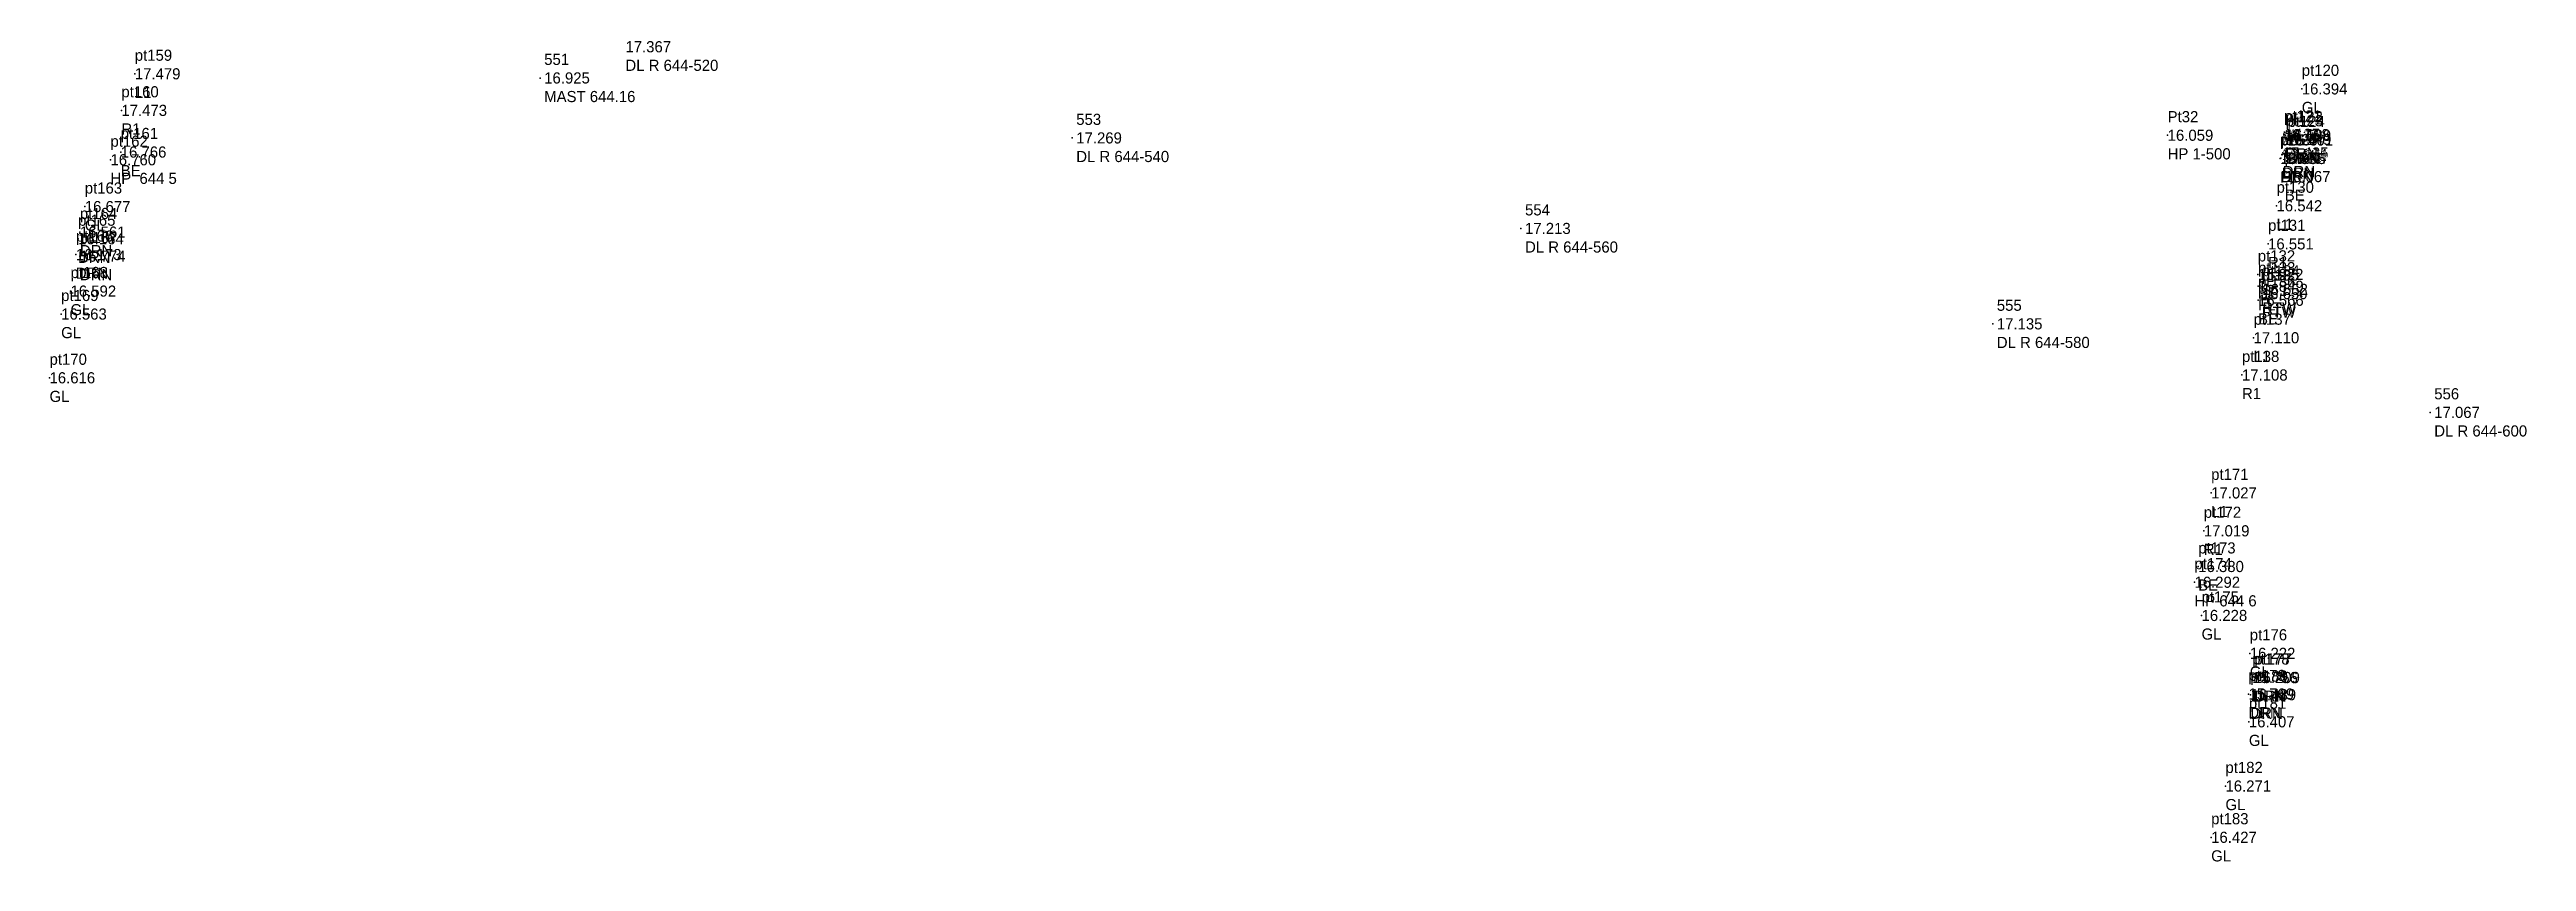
# Model space of a CAD drawing. Header units: metres. Extents: x 169978 to 830021, y 964681 to 1014880.
# Drawn here: x 178081 to 178191.9, y 975512.2 to 975548.6 of the extents above; entities that cross this region are included whole.
import ezdxf

# ---------------------------------------------------------------- set-up
doc = ezdxf.new("R2010")
doc.units = ezdxf.units.M

msp = doc.modelspace()

# ---------------------------------------------------------------- texts
at = {"layer": 'MDU TO TCNMEJ TO TN CS 644 500 To 645 700 UL & DL_SurveyPoint', "color": 7, "char_height": 0.5, "attachment_point": 4}
for s, insert, width in [('pt159\\P17.479\\PL1', (178084.78, 975547.53, 17.48), 3), ('pt120\\P16.394\\PGL', (178181.88, 975546.85, 16.39), 3), ('pt160\\P17.473\\PR1', (178084.18, 975545.89, 17.47), 3), ('pt121\\P16.408\\PGL', (178181.09, 975544.8, 16.41), 3), ('pt122\\P16.539\\PDRN', (178181.15, 975544.77, 16.54), 3), ('pt123\\P16.549\\PDRN', (178181.16, 975544.59, 16.55), 3), ('pt124\\P15.401\\PDRN', (178181.24, 975544.56, 15.4), 3), ('pt162\\P16.760\\PHP  644 5', (178083.69, 975543.67, 16.76), 5), ('pt161\\P16.766\\PBE', (178084.15, 975544.02, 16.77), 3), ('pt128\\P15.995\\PFL', (178180.91, 975543.73, 15.99), 3), ('pt127\\P16.064\\PDRN', (178180.94, 975543.75, 16.06), 3), ('pt126\\P16.084\\PDRN', (178180.99, 975543.91, 16.08), 3), ('pt125\\P15.425\\PDRN', (178181.03, 975543.98, 15.43), 3), ('pt129\\P16.067\\PBE', (178181.12, 975542.92, 16.07), 3), ('pt163\\P16.677\\PGL', (178082.54, 975541.57, 16.68), 3), ('pt130\\P16.542\\PL1', (178180.75, 975541.61, 16.54), 3), ('pt165\\P16.164\\PDRN', (178082.24, 975540.13, 16.16), 3), ('pt164\\P16.561\\PDRN', (178082.32, 975540.43, 16.56), 3), ('pt131\\P16.551\\PR1', (178180.37, 975539.9, 16.55), 3), ('pt166\\P16.173\\PDRN', (178082.14, 975539.42, 16.17), 3), ('pt167\\P16.774\\PDRN', (178082.32, 975539.35, 16.77), 3), ('pt168\\P16.592\\PGL', (178081.9, 975537.78, 16.59), 3), ('pt132\\P15.922\\PBE', (178179.91, 975538.53, 15.92), 3), ('pt133\\P15.849\\PFL', (178179.92, 975538, 15.85), 3), ('pt135\\P16.650\\PRTW ', (178180.09, 975537.67, 16.65), 3), ('pt134\\P16.652\\PRTW ', (178180.11, 975537.86, 16.65), 3), ('pt169\\P16.563\\PGL', (178081.48, 975536.75, 16.56), 3), ('pt136\\P16.566\\PBE', (178179.92, 975537.37, 16.57), 3), ('pt137\\P17.110\\PL1', (178179.72, 975535.69, 17.11), 3), ('pt170\\P16.616\\PGL', (178080.96, 975533.89, 16.62), 3), ('pt138\\P17.108\\PR1', (178179.2, 975534.02, 17.11), 3), ('pt171\\P17.027\\PL1', (178177.82, 975528.73, 17.03), 3), ('pt172\\P17.019\\PR1', (178177.49, 975527.03, 17.02), 3), ('pt173\\P16.380\\PBE', (178177.24, 975525.43, 16.38), 3), ('pt174\\P16.292\\PHP 644 6', (178177.07, 975524.72, 16.29), 4.5), ('pt175\\P16.228\\PGL', (178177.39, 975523.23, 16.23), 3), ('pt176\\P16.222\\PGL', (178179.55, 975521.53, 16.22), 3), ('pt179\\P15.769\\PDRN', (178179.49, 975519.71, 15.77), 3), ('pt178\\P15.756\\PDRN', (178179.66, 975520.45, 15.76), 3), ('pt177\\P16.209\\PDRN', (178179.75, 975520.45, 16.21), 3), ('pt180\\P16.489\\PDRN', (178179.58, 975519.68, 16.49), 3), ('pt181\\P16.407\\PGL', (178179.51, 975518.46, 16.41), 3), ('pt182\\P16.271\\PGL', (178178.46, 975515.58, 16.27), 3), ('pt183\\P16.427\\PGL', (178177.82, 975513.28, 16.43), 3)]:
    msp.add_mtext(s, dxfattribs=dict(at, insert=insert, width=width))
at = {"layer": 'MDU TO TN 3MVN TOMLMR  CH 0-400 TO 5-800_SurveyPoint', "color": 7, "insert": (178175.87, 975544.77, 16.06), "char_height": 0.5, "width": 4.5, "attachment_point": 4}
msp.add_mtext('Pt32\\P16.059\\PHP 1-500', dxfattribs=at)
at = {"layer": 'MEJ TO TN CH635-600 TOCH647-200_Survey', "char_height": 0.5, "attachment_point": 4}
for s, insert, width in [(' 552\\P 17.367\\P DL R 644-520', (178106.58, 975548.74, 17.37), 6.5), (' 551\\P 16.925\\P MAST 644.16', (178102.94, 975547.34, 16.92), 6), (' 553\\P 17.269\\P DL R 644-540', (178126.78, 975544.65, 17.27), 6.5), (' 554\\P 17.213\\P DL R 644-560', (178146.89, 975540.59, 17.21), 6.5), (' 555\\P 17.135\\P DL R 644-580', (178168.03, 975536.31, 17.13), 6.5), (' 556\\P 17.067\\P DL R 644-600', (178187.63, 975532.34, 17.07), 6.5)]:
    msp.add_mtext(s, dxfattribs=dict(at, insert=insert, width=width))

# ---------------------------------------------------------------- linework, layer by layer
at = {"layer": 'MDU TO TCNMEJ TO TN CS 644 500 To 645 700 UL & DL_SurveyPoint'}
for p in [(178084.78, 975547.53, 17.48), (178181.88, 975546.85, 16.39), (178084.18, 975545.89, 17.47), (178181.09, 975544.8, 16.41), (178181.15, 975544.77, 16.54), (178181.16, 975544.59, 16.55), (178181.24, 975544.56, 15.4), (178083.69, 975543.67, 16.76), (178084.15, 975544.02, 16.77), (178180.91, 975543.73, 15.99), (178180.94, 975543.75, 16.06), (178180.99, 975543.91, 16.08), (178181.03, 975543.98, 15.43), (178181.12, 975542.92, 16.07), (178082.54, 975541.57, 16.68), (178180.75, 975541.61, 16.54), (178082.24, 975540.13, 16.16), (178082.32, 975540.43, 16.56), (178180.37, 975539.9, 16.55), (178082.14, 975539.42, 16.17), (178082.32, 975539.35, 16.77), (178179.91, 975538.53, 15.92), (178081.9, 975537.78, 16.59), (178179.92, 975538, 15.85), (178180.09, 975537.67, 16.65), (178180.11, 975537.86, 16.65), (178081.48, 975536.75, 16.56), (178179.92, 975537.37, 16.57), (178179.72, 975535.69, 17.11), (178080.96, 975533.89, 16.62), (178179.2, 975534.02, 17.11), (178177.82, 975528.73, 17.03), (178177.49, 975527.03, 17.02), (178177.24, 975525.43, 16.38), (178177.07, 975524.72, 16.29), (178177.39, 975523.23, 16.23), (178179.55, 975521.53, 16.22), (178179.49, 975519.71, 15.77), (178179.58, 975519.68, 16.49), (178179.66, 975520.45, 15.76), (178179.75, 975520.45, 16.21), (178179.51, 975518.46, 16.41), (178178.46, 975515.58, 16.27), (178177.82, 975513.28, 16.43)]:
    msp.add_point(p, dxfattribs=at)
at = {"layer": 'MDU TO TN 3MVN TOMLMR  CH 0-400 TO 5-800_SurveyPoint'}
msp.add_point((178175.87, 975544.77, 16.06), dxfattribs=at)
at = {"layer": 'MEJ TO TN CH635-600 TOCH647-200_Survey'}
for p in [(178102.94, 975547.34, 16.92), (178126.78, 975544.65, 17.27), (178146.89, 975540.59, 17.21), (178168.03, 975536.31, 17.13), (178187.63, 975532.34, 17.07)]:
    msp.add_point(p, dxfattribs=at)

msp.set_redraw_order([(e.dxf.handle, doc.entitydb.next_handle()) for e in msp.query("TEXT MTEXT ATTDEF DIMENSION ARC_DIMENSION")])  # texts and dimensions are drawn at this point

doc.saveas('drawing.dxf')
